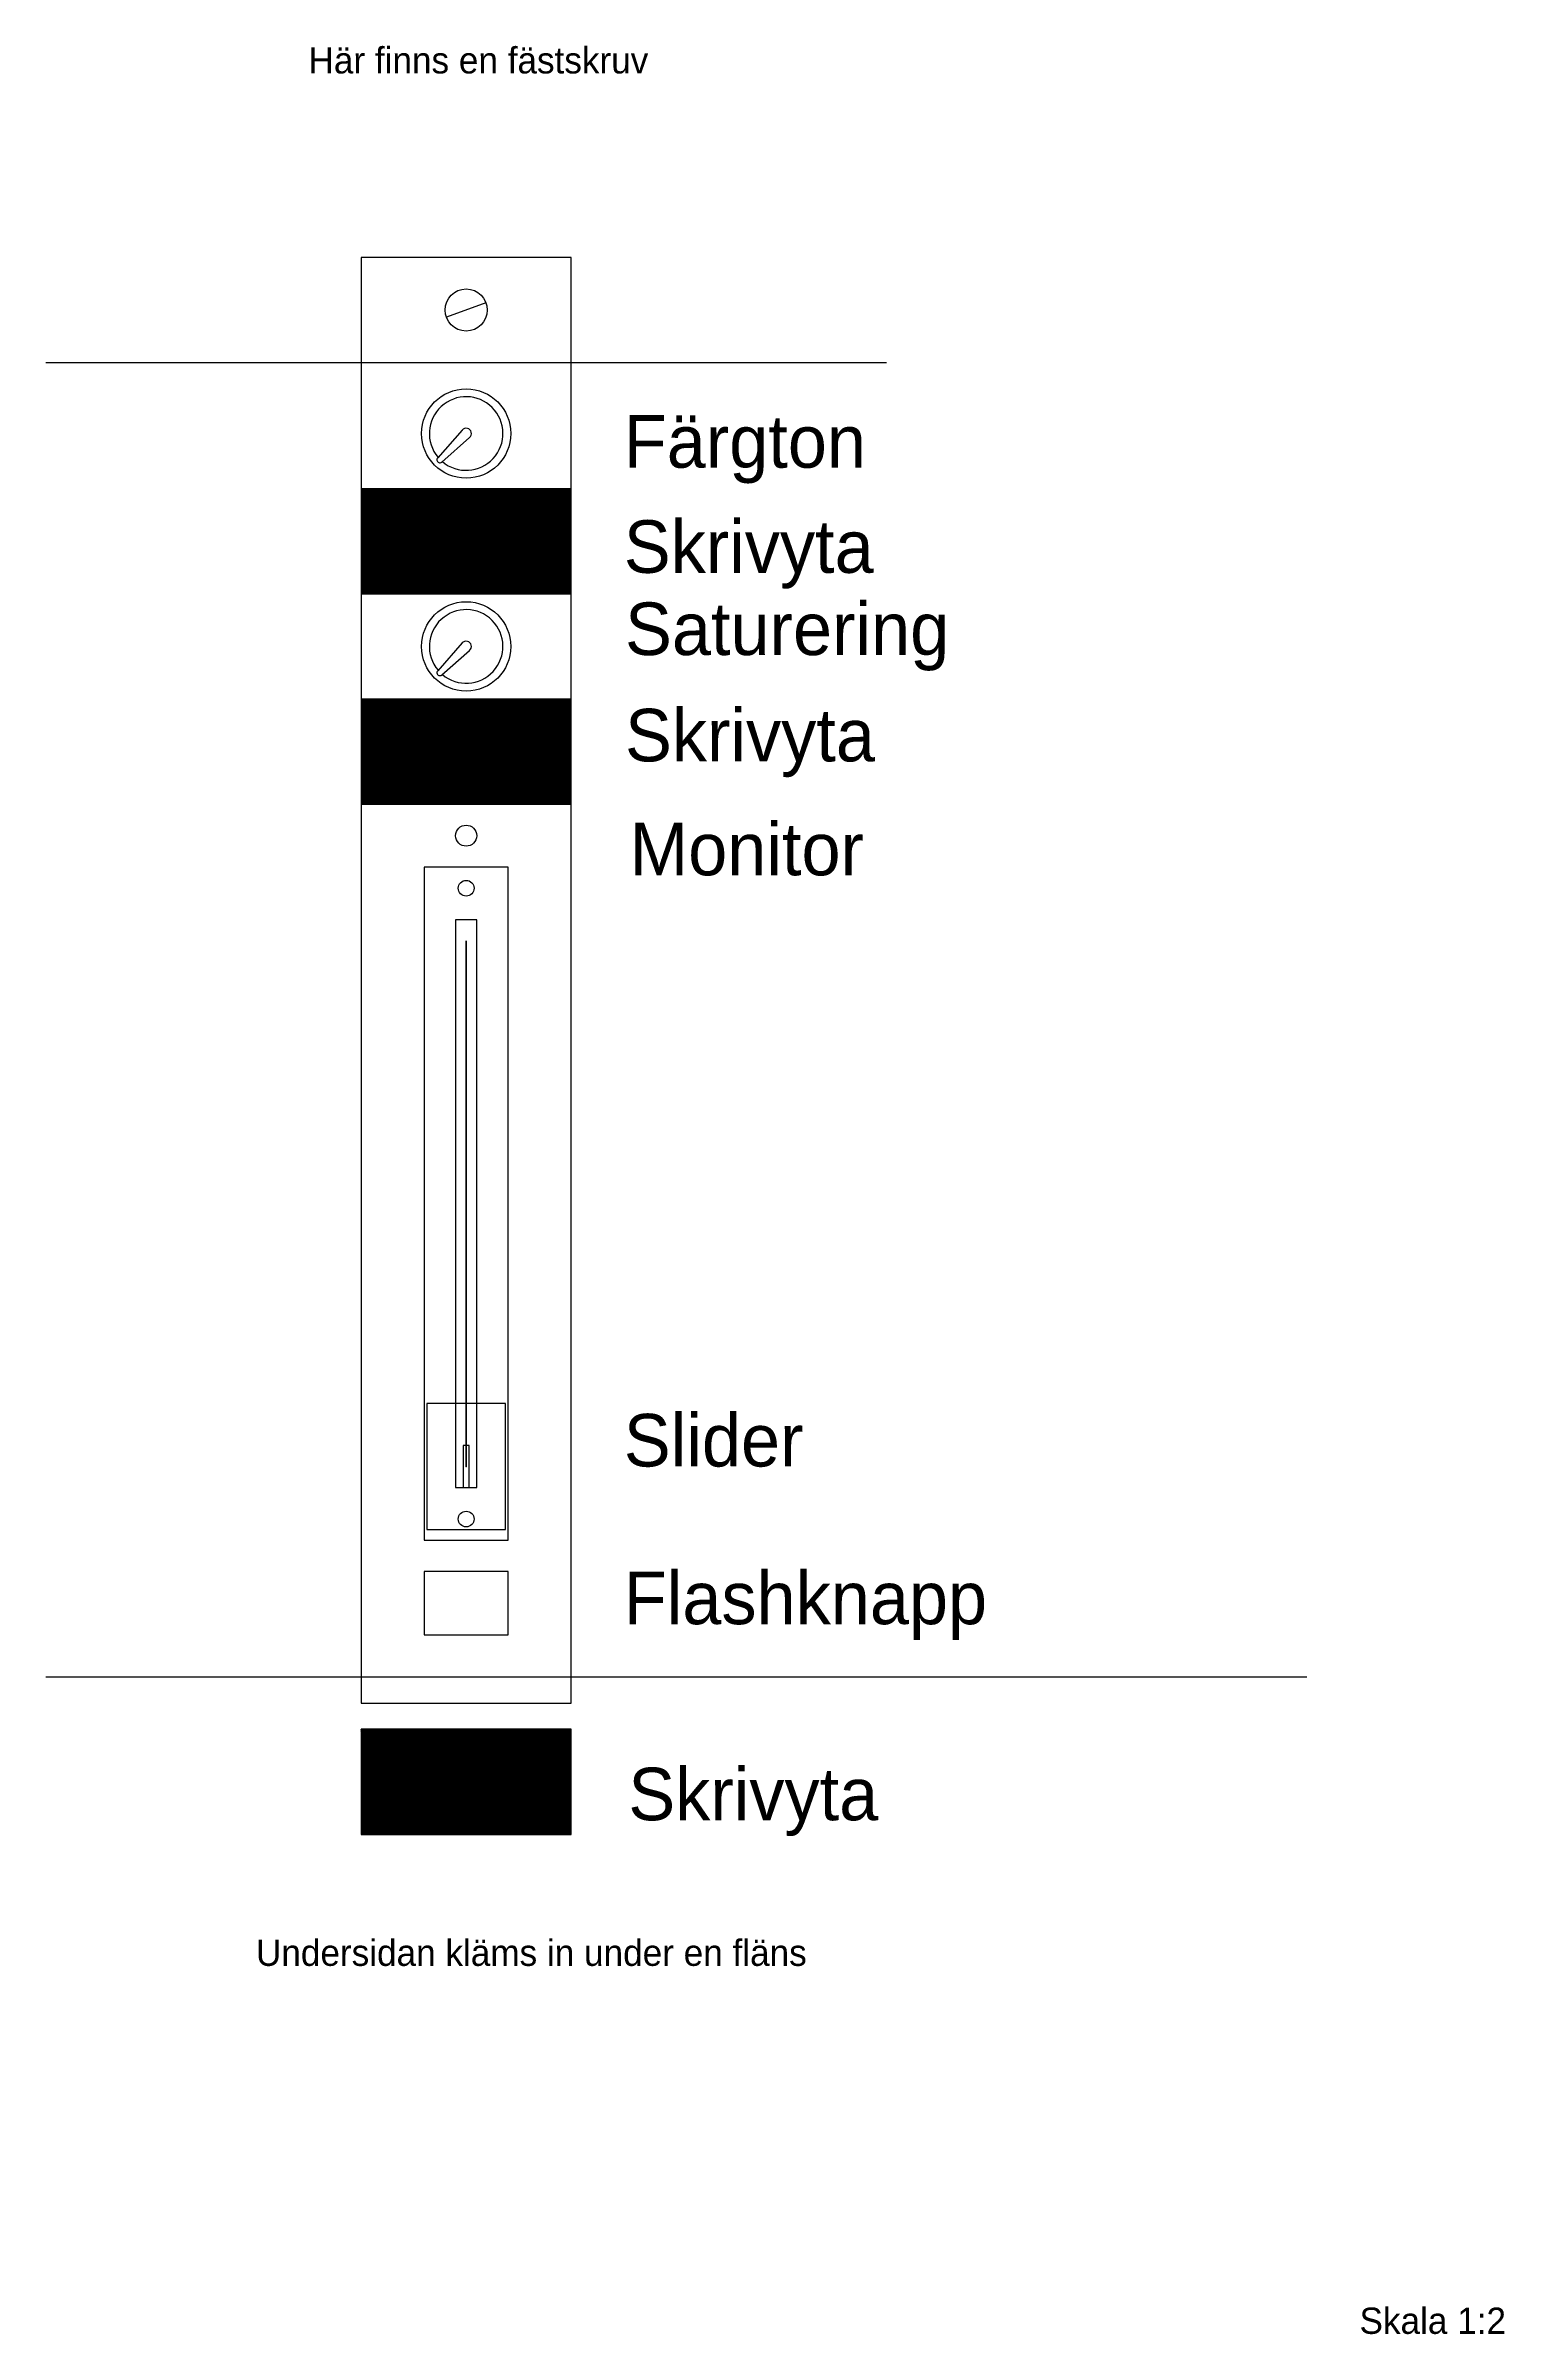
# Model space of a CAD drawing. Header units: millimetres. Extents: x -80 to 198, y -165 to 270.
import ezdxf

# ---------------------------------------------------------------- set-up
doc = ezdxf.new("R2010")
doc.units = ezdxf.units.MM
doc.layers.get('0').update_dxf_attribs({"lineweight": 25, "true_color": 0xffffff})
doc.styles.add('textstyle0', font='')
doc.styles.add('textstyle1', font='')
doc.styles.add('textstyle10', font='')
doc.styles.add('textstyle2', font='')
doc.styles.add('textstyle3', font='')
doc.styles.add('textstyle4', font='')
doc.styles.add('textstyle5', font='')
doc.styles.add('textstyle6', font='')
doc.styles.add('textstyle7', font='')
doc.styles.add('textstyle8', font='')
doc.styles.add('textstyle9', font='')
doc.styles.get('textstyle0').set_extended_font_data('Bitstream Vera Sans')
doc.styles.get('textstyle1').set_extended_font_data('Bitstream Vera Sans')
doc.styles.get('textstyle10').set_extended_font_data('Bitstream Vera Sans')
doc.styles.get('textstyle2').set_extended_font_data('Bitstream Vera Sans')
doc.styles.get('textstyle3').set_extended_font_data('Bitstream Vera Sans')
doc.styles.get('textstyle4').set_extended_font_data('Bitstream Vera Sans')
doc.styles.get('textstyle5').set_extended_font_data('Bitstream Vera Sans')
doc.styles.get('textstyle6').set_extended_font_data('Bitstream Vera Sans')
doc.styles.get('textstyle7').set_extended_font_data('Bitstream Vera Sans')
doc.styles.get('textstyle8').set_extended_font_data('Bitstream Vera Sans')
doc.styles.get('textstyle9').set_extended_font_data('Bitstream Vera Sans')

# ---------------------------------------------------------------- blocks, each defined once
blk = doc.blocks.new('slider')
for p, q in [((127.27, -8.21), (-0.73, -8.21)), ((-0.73, -8.21), (-0.73, -24.21)), ((127.27, -24.21), (127.27, -8.21)), ((117.27, -14.21), (9.27, -14.21)), ((9.27, -14.21), (9.27, -18.21)), ((17.27, -15.61), (9.27, -15.61)), ((9.27, -15.61), (9.27, -16.81)), ((9.27, -16.81), (17.27, -16.81)), ((13.27, -16.21), (113.27, -16.21)), ((113.27, -16.21), (13.27, -16.21)), ((13.27, -16.21), (13.27, -16.21)), ((17.27, -16.81), (17.27, -15.61)), ((113.27, -16.21), (113.27, -16.21)), ((117.27, -18.21), (117.27, -14.21)), ((9.27, -18.21), (117.27, -18.21)), ((-0.73, -24.21), (127.27, -24.21))]:
    blk.add_line(p, q)
for centre in [(3.27, -16.21), (123.27, -16.21)]:
    blk.add_circle(centre, 1.5)
blk.add_point((13.27, -16.21))
blk = doc.blocks.new('slider_knob')
for p, q in [((14, 1.5), (-10, 1.5)), ((-10, 1.5), (-10, -13.5)), ((14, -13.5), (14, 1.5)), ((6, -5.4), (-2, -5.4)), ((-2, -5.4), (-2, -6.6)), ((-2, -6.6), (6, -6.6)), ((6, -6.6), (6, -5.4)), ((-10, -13.5), (14, -13.5))]:
    blk.add_line(p, q)
blk.add_point((2, -6))
blk = doc.blocks.new('potentiometerhatt')
for p, q in [((-14.75, 7.66), (-19.42, 2.37)), ((-18.63, 1.58), (-13.34, 6.25))]:
    blk.add_line(p, q)
blk.add_circle((-14, 7), 8.5)
for centre, radius, start, end in [((-14, 7), 7, 229.6432, 220.3568), ((-14, 7), 1, 311.43, 138.57), ((-19, 2), 0.56, 138.57, 324.5503)]:
    blk.add_arc(centre, radius, start, end)
blk = doc.blocks.new('monitor')
blk.add_circle((-16.16, 6.42), 2)
blk = doc.blocks.new('skrivruta')
h = blk.add_hatch()
h.set_pattern_fill('ZIGZAG', color=256, style=0)
h.set_pattern_definition([(45, (0, 0), (-0.08838835, 0.08838835), [])])
h.paths.add_polyline_path([(-52.28, 15.38), (-12.28, 15.38), (-12.28, 35.38), (-52.28, 35.38)])
for p, q in [((-12.28, 35.38), (-52.28, 35.38)), ((-52.28, 35.38), (-52.28, 15.38)), ((-12.28, 15.38), (-12.28, 35.38)), ((-52.28, 15.38), (-12.28, 15.38))]:
    blk.add_line(p, q)
blk = doc.blocks.new('flashknapp')
for p, q in [((-9.85, 23.55), (-25.85, 23.55)), ((-25.85, 23.55), (-25.85, 11.55)), ((-9.85, 11.55), (-9.85, 23.55)), ((-25.85, 11.55), (-9.85, 11.55))]:
    blk.add_line(p, q)

msp = doc.modelspace()

# ---------------------------------------------------------------- linework, layer by layer
for p, q in [((20, 230), (-20, 230)), ((-20, 230), (-20, -45)), ((20, -45), (20, 230)), ((3.76, 221.38), (-3.75, 218.61)), ((-80, 210), (80, 210)), ((-80, -40), (160, -40)), ((-20, -45), (20, -45))]:
    msp.add_line(p, q)
msp.add_circle((0, 220), 4)

# ---------------------------------------------------------------- block references
for name, p in [('potentiometerhatt', (14, 189.5)), ('skrivruta', (32.28, 150.62)), ('potentiometerhatt', (14, 149)), ('skrivruta', (32.28, 110.62)), ('monitor', (16.16, 113.58)), ('flashknapp', (17.85, -43.55)), ('skrivruta', (32.28, -85.38))]:
    msp.add_blockref(name, p)
at = {"rotation": 90}
for name, p in [('slider', (-16.21, -13.27)), ('slider_knob', (-6, -2))]:
    msp.add_blockref(name, p, dxfattribs=at)

# ---------------------------------------------------------------- texts
at = {"char_height": 1, "attachment_point": 1}
for s, insert, style in [('\\H5;Här finns en fästskruv', (-30, 270), 'textstyle9'), ('\\H10;Färgton', (30, 200), 'textstyle3'), ('\\H10;Skrivyta', (30, 180), 'textstyle7'), ('\\H10;Saturering', (30.23, 164.36), 'textstyle2'), ('\\H10;Skrivyta', (30.23, 144.13), 'textstyle6'), ('\\H10;Monitor', (31.11, 122.46), 'textstyle1'), ('\\H10;Slider', (30, 10), 'textstyle0'), ('\\H10;Flashknapp', (30, -20), 'textstyle4'), ('\\H10;Skrivyta', (30.86, -57.3), 'textstyle5'), ('\\H5;Undersidan kläms in under en fläns', (-40, -90), 'textstyle8'), ('\\H5;Skala 1:2', (170, -160), 'textstyle10')]:
    msp.add_mtext(s, dxfattribs=dict(at, insert=insert, style=style))

doc.saveas('drawing.dxf')
